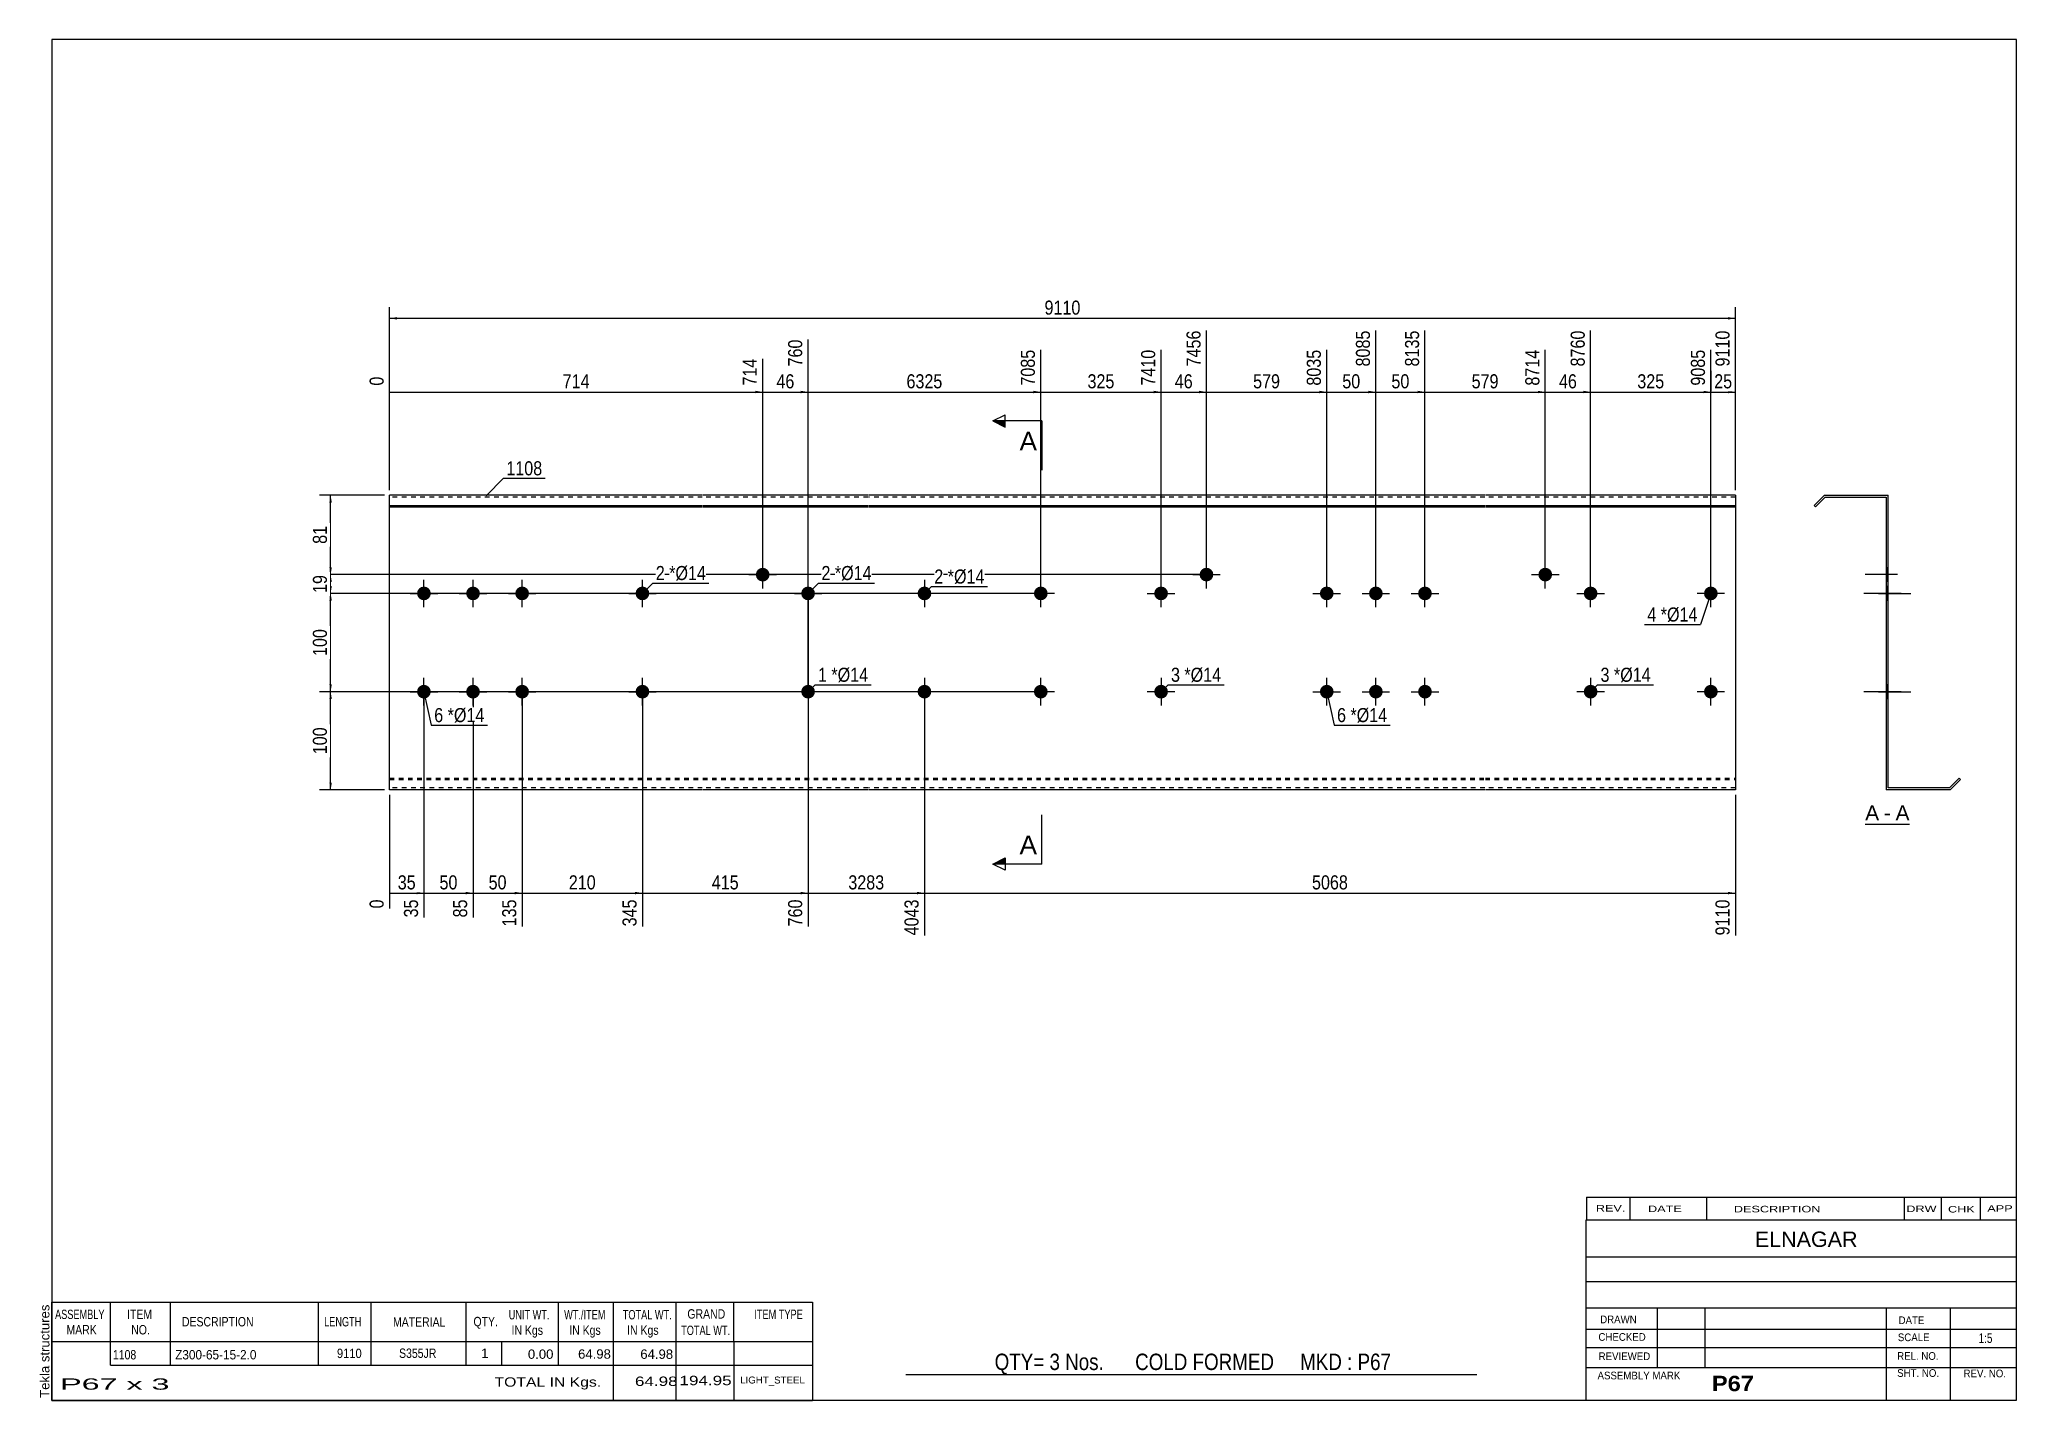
# Model space of a CAD drawing. Header units: millimetres. Extents: x -71 to 331, y -154 to 123.
import ezdxf

# ---------------------------------------------------------------- set-up
doc = ezdxf.new("R2010")
doc.units = ezdxf.units.MM
doc.linetypes.add('DXK_LINE_DOT1', pattern=[1.8814, 0.9407, -0.9407])
doc.styles.add('Arial', font='ARIAL.TTF', dxfattribs={"height": 0.2})
doc.styles.add('Arial Bold', font='ARIALBD.TTF', dxfattribs={"height": 0.2})
doc.styles.add('Arial Narrow', font='ARIALN.TTF', dxfattribs={"height": 0.2})

# ---------------------------------------------------------------- blocks, each defined once
blk = doc.blocks.new('Unknown-629086742-1935')
at = {"color": 5, "linetype": 'Continuous'}
for p, q in [((331.25, 122.75), (-68.75, 122.75)), ((-68.75, 122.75), (-68.75, -154.25)), ((331.25, -154.25), (331.25, 122.75)), ((-68.75, -154.25), (331.25, -154.25))]:
    blk.add_line(p, q, dxfattribs=at)
at = {"color": 174, "linetype": 'Continuous', "style": 'Arial'}
blk.add_text('Tekla structures', height=1.9102, rotation=90, dxfattribs=at).set_placement((-69.25, -153.75))
blk = doc.blocks.new('Unknown-629086742-12 - 1238')
at = {"color": 7, "linetype": 'Continuous'}
blk.add_line((300.44, -36.95), (309.47, -36.95), dxfattribs=at)
at = {"color": 0, "linetype": 'Continuous'}
blk.add_wipeout([(303.28, -36.2), (303.28, -33), (300.44, -33), (300.44, -36.2)], dxfattribs=at)
blk.add_wipeout([(305.67, -36.2), (305.67, -33), (304.24, -33), (304.24, -36.2)], dxfattribs=at)
at = {"color": 96, "linetype": 'Continuous', "style": 'Arial'}
blk.add_text('A', height=3.06, dxfattribs=at).set_placement((300.44, -36.2))
at = {"color": 0, "linetype": 'Continuous'}
blk.add_wipeout([(309.47, -36.2), (309.47, -33), (306.63, -33), (306.63, -36.2)], dxfattribs=at)
at = {"color": 96, "linetype": 'Continuous', "style": 'Arial'}
for s, p in [('-', (304.24, -36.2)), ('A', (306.63, -36.2))]:
    blk.add_text(s, height=3.06, dxfattribs=at).set_placement(p)
blk = doc.blocks.new('Bolt-629086742-1223 - 1203')
at = {"linetype": 'Continuous'}
blk.add_hatch(color=3, dxfattribs=at).paths.add_polyline_path([(243.15, 10, -1), (245.95, 10, -1)])
at = {"color": 3, "linetype": 'Continuous'}
for p, q in [((244.55, 7.2), (244.55, 12.8)), ((241.75, 10), (247.35, 10))]:
    blk.add_line(p, q, dxfattribs=at)
blk = doc.blocks.new('Part-629086742-1218 - 1203')
at = {"color": 2, "linetype": 'Continuous'}
for p, q in [((0, -30), (0, 30)), ((39.19, 30), (0, 30)), ((63.68, 30), (39.29, 30)), ((97.41, 30), (63.78, 30)), ((120.31, 30), (97.51, 30)), ((144.8, 30), (120.41, 30)), ((178.52, 30), (144.9, 30)), ((223.01, 30), (178.62, 30)), ((256.74, 30), (223.11, 30)), ((274.03, 30), (256.84, 30)), ((274.03, 30), (274.03, -30)), ((0, 27.88), (39.19, 27.88)), ((0, 27.6), (39.19, 27.6)), ((39.29, 27.88), (63.68, 27.88)), ((39.29, 27.6), (63.68, 27.6)), ((63.78, 27.88), (97.41, 27.88)), ((63.78, 27.6), (97.41, 27.6)), ((97.51, 27.88), (120.31, 27.88)), ((97.51, 27.6), (120.31, 27.6)), ((120.41, 27.88), (144.8, 27.88)), ((120.41, 27.6), (144.8, 27.6)), ((144.9, 27.88), (178.52, 27.88)), ((144.9, 27.6), (178.52, 27.6)), ((178.62, 27.88), (223.01, 27.88)), ((178.62, 27.6), (223.01, 27.6)), ((223.11, 27.88), (256.74, 27.88)), ((223.11, 27.6), (256.74, 27.6)), ((256.84, 27.88), (274.03, 27.88)), ((256.84, 27.6), (274.03, 27.6)), ((39.19, -30), (0, -30)), ((63.68, -30), (39.29, -30)), ((97.41, -30), (63.78, -30)), ((120.31, -30), (97.51, -30)), ((144.8, -30), (120.41, -30)), ((178.52, -30), (144.9, -30)), ((223.01, -30), (178.62, -30)), ((256.74, -30), (223.11, -30)), ((274.03, -30), (256.84, -30))]:
    blk.add_line(p, q, dxfattribs=at)
at = {"color": 7, "linetype": 'DXK_LINE_DOT1'}
for p, q in [((39.19, 29.6), (0, 29.6)), ((63.68, 29.6), (39.29, 29.6)), ((97.41, 29.6), (63.78, 29.6)), ((120.31, 29.6), (97.51, 29.6)), ((144.8, 29.6), (120.41, 29.6)), ((178.52, 29.6), (144.9, 29.6)), ((223.01, 29.6), (178.62, 29.6)), ((256.74, 29.6), (223.11, 29.6)), ((274.03, 29.6), (256.84, 29.6)), ((0, -27.6), (39.19, -27.6)), ((0, -27.88), (39.19, -27.88)), ((39.29, -27.6), (63.68, -27.6)), ((39.29, -27.88), (63.68, -27.88)), ((63.78, -27.6), (97.41, -27.6)), ((63.78, -27.88), (97.41, -27.88)), ((97.51, -27.6), (120.31, -27.6)), ((97.51, -27.88), (120.31, -27.88)), ((120.41, -27.6), (144.8, -27.6)), ((120.41, -27.88), (144.8, -27.88)), ((144.9, -27.6), (178.52, -27.6)), ((144.9, -27.88), (178.52, -27.88)), ((178.62, -27.6), (223.01, -27.6)), ((178.62, -27.88), (223.01, -27.88)), ((223.11, -27.6), (256.74, -27.6)), ((223.11, -27.88), (256.74, -27.88)), ((256.84, -27.6), (274.03, -27.6)), ((256.84, -27.88), (274.03, -27.88)), ((39.19, -29.6), (0, -29.6)), ((63.68, -29.6), (39.29, -29.6)), ((97.41, -29.6), (63.78, -29.6)), ((120.31, -29.6), (97.51, -29.6)), ((144.8, -29.6), (120.41, -29.6)), ((178.52, -29.6), (144.9, -29.6)), ((223.01, -29.6), (178.62, -29.6)), ((256.74, -29.6), (223.11, -29.6)), ((274.03, -29.6), (256.84, -29.6))]:
    blk.add_line(p, q, dxfattribs=at)
blk = doc.blocks.new('Bolt-629086742-1219 - 1203')
at = {"linetype": 'Continuous'}
for points in [[(189.42, 10, -1), (192.22, 10, -1)], [(199.42, 10, -1), (202.22, 10, -1)], [(209.42, 10, -1), (212.22, 10, -1)], [(189.42, -10, -1), (192.22, -10, -1)], [(199.42, -10, -1), (202.22, -10, -1)], [(209.42, -10, -1), (212.22, -10, -1)]]:
    blk.add_hatch(color=3, dxfattribs=at).paths.add_polyline_path(points)
at = {"color": 3, "linetype": 'Continuous'}
for p, q in [((190.82, 7.2), (190.82, 12.8)), ((200.82, 7.2), (200.82, 12.8)), ((210.82, 7.2), (210.82, 12.8)), ((188.02, 10), (193.62, 10)), ((198.02, 10), (203.62, 10)), ((208.02, 10), (213.62, 10)), ((190.82, -12.8), (190.82, -7.2)), ((200.82, -12.8), (200.82, -7.2)), ((210.82, -12.8), (210.82, -7.2)), ((188.02, -10), (193.62, -10)), ((198.02, -10), (203.62, -10)), ((208.02, -10), (213.62, -10))]:
    blk.add_line(p, q, dxfattribs=at)
blk = doc.blocks.new('Bolt-629086742-1220 - 1203')
at = {"linetype": 'Continuous'}
blk.add_hatch(color=3, dxfattribs=at).paths.add_polyline_path([(233.91, 13.83, -1), (236.71, 13.83, -1)])
at = {"color": 3, "linetype": 'Continuous'}
for p, q in [((235.31, 11.03), (235.31, 16.63)), ((232.51, 13.83), (238.11, 13.83))]:
    blk.add_line(p, q, dxfattribs=at)
blk = doc.blocks.new('Bolt-629086742-1221 - 1203')
at = {"linetype": 'Continuous'}
blk.add_hatch(color=3, dxfattribs=at).paths.add_polyline_path([(164.93, 13.83, -1), (167.73, 13.83, -1)])
at = {"color": 3, "linetype": 'Continuous'}
for p, q in [((166.33, 11.03), (166.33, 16.63)), ((163.53, 13.83), (169.13, 13.83))]:
    blk.add_line(p, q, dxfattribs=at)
blk = doc.blocks.new('Bolt-629086742-1222 - 1203')
at = {"linetype": 'Continuous'}
blk.add_hatch(color=3, dxfattribs=at).paths.add_polyline_path([(155.69, 10, -1), (158.49, 10, -1)])
at = {"color": 3, "linetype": 'Continuous'}
for p, q in [((157.09, 7.2), (157.09, 12.8)), ((154.29, 10), (159.89, 10))]:
    blk.add_line(p, q, dxfattribs=at)
blk = doc.blocks.new('Bolt-629086742-1224 - 1203')
at = {"linetype": 'Continuous'}
blk.add_hatch(color=3, dxfattribs=at).paths.add_polyline_path([(245.95, -10, -1), (243.15, -10, -1)])
at = {"color": 3, "linetype": 'Continuous'}
for p, q in [((244.55, -7.2), (244.55, -12.8)), ((247.35, -10), (241.75, -10))]:
    blk.add_line(p, q, dxfattribs=at)
blk = doc.blocks.new('Bolt-629086742-1225 - 1203')
at = {"linetype": 'Continuous'}
blk.add_hatch(color=3, dxfattribs=at).paths.add_polyline_path([(158.49, -10, -1), (155.69, -10, -1)])
at = {"color": 3, "linetype": 'Continuous'}
for p, q in [((157.09, -7.2), (157.09, -12.8)), ((159.89, -10), (154.29, -10))]:
    blk.add_line(p, q, dxfattribs=at)
blk = doc.blocks.new('Bolt-629086742-1226 - 1203')
at = {"linetype": 'Continuous'}
for points in [[(131.2, 10, -1), (134, 10, -1)], [(267.63, 10, -1), (270.43, 10, -1)]]:
    blk.add_hatch(color=3, dxfattribs=at).paths.add_polyline_path(points)
at = {"color": 3, "linetype": 'Continuous'}
for p, q in [((132.6, 7.2), (132.6, 12.8)), ((269.03, 7.2), (269.03, 12.8)), ((135.4, 10), (129.8, 10)), ((271.83, 10), (266.23, 10))]:
    blk.add_line(p, q, dxfattribs=at)
blk = doc.blocks.new('Bolt-629086742-1227 - 1203')
at = {"linetype": 'Continuous'}
for points in [[(131.2, -10, -1), (134, -10, -1)], [(267.63, -10, -1), (270.43, -10, -1)]]:
    blk.add_hatch(color=3, dxfattribs=at).paths.add_polyline_path(points)
at = {"color": 3, "linetype": 'Continuous'}
for p, q in [((132.6, -12.8), (132.6, -7.2)), ((269.03, -12.8), (269.03, -7.2)), ((135.4, -10), (129.8, -10)), ((271.83, -10), (266.23, -10))]:
    blk.add_line(p, q, dxfattribs=at)
blk = doc.blocks.new('Bolt-629086742-1228 - 1203')
at = {"linetype": 'Continuous'}
for points in [[(5.6, 10, -1), (8.4, 10, -1)], [(15.6, 10, -1), (18.4, 10, -1)], [(25.6, 10, -1), (28.4, 10, -1)], [(5.6, -10, -1), (8.4, -10, -1)], [(15.6, -10, -1), (18.4, -10, -1)], [(25.6, -10, -1), (28.4, -10, -1)]]:
    blk.add_hatch(color=3, dxfattribs=at).paths.add_polyline_path(points)
at = {"color": 3, "linetype": 'Continuous'}
for p, q in [((7, 7.2), (7, 12.8)), ((17, 7.2), (17, 12.8)), ((27, 7.2), (27, 12.8)), ((4.2, 10), (9.8, 10)), ((14.2, 10), (19.8, 10)), ((24.2, 10), (29.8, 10)), ((7, -12.8), (7, -7.2)), ((17, -12.8), (17, -7.2)), ((27, -12.8), (27, -7.2)), ((4.2, -10), (9.8, -10)), ((14.2, -10), (19.8, -10)), ((24.2, -10), (29.8, -10))]:
    blk.add_line(p, q, dxfattribs=at)
blk = doc.blocks.new('Bolt-629086742-1229 - 1203')
at = {"linetype": 'Continuous'}
blk.add_hatch(color=3, dxfattribs=at).paths.add_polyline_path([(74.58, 13.82, -1), (77.38, 13.82, -1)])
at = {"color": 3, "linetype": 'Continuous'}
for p, q in [((75.98, 11.02), (75.98, 16.62)), ((73.18, 13.82), (78.78, 13.82))]:
    blk.add_line(p, q, dxfattribs=at)
blk = doc.blocks.new('Bolt-629086742-1230 - 1203')
at = {"linetype": 'Continuous'}
blk.add_hatch(color=3, dxfattribs=at).paths.add_polyline_path([(83.82, 10, -1), (86.62, 10, -1)])
at = {"color": 3, "linetype": 'Continuous'}
for p, q in [((85.22, 7.2), (85.22, 12.8)), ((82.42, 10), (88.02, 10))]:
    blk.add_line(p, q, dxfattribs=at)
blk = doc.blocks.new('Bolt-629086742-1231 - 1203')
at = {"linetype": 'Continuous'}
blk.add_hatch(color=3, dxfattribs=at).paths.add_polyline_path([(86.62, -10, -1), (83.82, -10, -1)])
at = {"color": 3, "linetype": 'Continuous'}
for p, q in [((85.22, -7.2), (85.22, -12.8)), ((88.02, -10), (82.42, -10))]:
    blk.add_line(p, q, dxfattribs=at)
blk = doc.blocks.new('Bolt-629086742-1232 - 1203')
at = {"linetype": 'Continuous'}
for points in [[(50.09, 10, -1), (52.89, 10, -1)], [(50.09, -10, -1), (52.89, -10, -1)]]:
    blk.add_hatch(color=3, dxfattribs=at).paths.add_polyline_path(points)
at = {"color": 3, "linetype": 'Continuous'}
for p, q in [((51.49, 7.2), (51.49, 12.8)), ((48.69, 10), (54.29, 10)), ((51.49, -12.8), (51.49, -7.2)), ((48.69, -10), (54.29, -10))]:
    blk.add_line(p, q, dxfattribs=at)
blk = doc.blocks.new('Bolt-629086742-1233 - 1203')
at = {"linetype": 'Continuous'}
for points in [[(110.31, 10, -1), (107.51, 10, -1)], [(110.31, -10, -1), (107.51, -10, -1)]]:
    blk.add_hatch(color=3, dxfattribs=at).paths.add_polyline_path(points)
at = {"color": 3, "linetype": 'Continuous'}
for p, q in [((108.91, 12.8), (108.91, 7.2)), ((111.71, 10), (106.11, 10)), ((108.91, -7.2), (108.91, -12.8)), ((111.71, -10), (106.11, -10))]:
    blk.add_line(p, q, dxfattribs=at)
blk = doc.blocks.new('Part-629086742-1240 - 1238')
at = {"color": 2, "linetype": 'Continuous'}
for p, q in [((292.15, 30), (290.03, 27.88)), ((290.32, 27.6), (292.32, 29.6)), ((292.15, 30), (305.15, 30)), ((292.32, 29.6), (304.75, 29.6)), ((304.75, 29.6), (304.75, -30)), ((305.15, -29.6), (305.15, 30)), ((290.03, 27.88), (290.32, 27.6)), ((319.59, -27.6), (317.59, -29.6)), ((317.75, -30), (319.88, -27.88)), ((319.88, -27.88), (319.59, -27.6)), ((317.75, -30), (304.75, -30)), ((317.59, -29.6), (305.15, -29.6))]:
    blk.add_line(p, q, dxfattribs=at)
blk = doc.blocks.new('Bolt-629086742-1241 - 1238')
at = {"linetype": 'Continuous'}
for points in [[(304.75, 11.4), (304.75, 8.6), (305.15, 8.6), (305.15, 11.4)], [(304.75, 11.4), (304.75, 8.6), (305.15, 8.6), (305.15, 11.4)], [(304.75, 11.4), (304.75, 8.6), (305.15, 8.6), (305.15, 11.4)], [(304.75, -8.6), (304.75, -11.4), (305.15, -11.4), (305.15, -8.6)], [(304.75, -8.6), (304.75, -11.4), (305.15, -11.4), (305.15, -8.6)], [(304.75, -8.6), (304.75, -11.4), (305.15, -11.4), (305.15, -8.6)]]:
    blk.add_hatch(color=3, dxfattribs=at).paths.add_polyline_path(points)
at = {"color": 3, "linetype": 'Continuous'}
for p, q in [((307.75, 10), (300.15, 10)), ((307.75, 10), (300.15, 10)), ((307.75, 10), (300.15, 10)), ((305.15, 11.4), (304.75, 11.4)), ((305.15, 11.4), (304.75, 11.4)), ((305.15, 11.4), (304.75, 11.4)), ((305.15, 8.6), (304.75, 8.6)), ((305.15, 8.6), (304.75, 8.6)), ((305.15, 8.6), (304.75, 8.6)), ((307.75, -10), (300.15, -10)), ((307.75, -10), (300.15, -10)), ((307.75, -10), (300.15, -10)), ((305.15, -8.6), (304.75, -8.6)), ((305.15, -8.6), (304.75, -8.6)), ((305.15, -8.6), (304.75, -8.6)), ((305.15, -11.4), (304.75, -11.4)), ((305.15, -11.4), (304.75, -11.4)), ((305.15, -11.4), (304.75, -11.4))]:
    blk.add_line(p, q, dxfattribs=at)
blk = doc.blocks.new('Bolt-629086742-1242 - 1238')
at = {"linetype": 'Continuous'}
blk.add_hatch(color=3, dxfattribs=at).paths.add_polyline_path([(304.75, 15.23), (304.75, 12.43), (305.15, 12.43), (305.15, 15.23)])
at = {"color": 3, "linetype": 'Continuous'}
for p, q in [((307.05, 13.83), (300.45, 13.83)), ((305.15, 15.23), (304.75, 15.23)), ((305.15, 12.43), (304.75, 12.43))]:
    blk.add_line(p, q, dxfattribs=at)
blk = doc.blocks.new('Bolt-629086742-1243 - 1238')
at = {"linetype": 'Continuous'}
blk.add_hatch(color=3, dxfattribs=at).paths.add_polyline_path([(304.75, 15.23), (304.75, 12.43), (305.15, 12.43), (305.15, 15.23)])
at = {"color": 3, "linetype": 'Continuous'}
for p, q in [((307.05, 13.83), (300.45, 13.83)), ((305.15, 15.23), (304.75, 15.23)), ((305.15, 12.43), (304.75, 12.43))]:
    blk.add_line(p, q, dxfattribs=at)
blk = doc.blocks.new('Bolt-629086742-1244 - 1238')
at = {"linetype": 'Continuous'}
blk.add_hatch(color=3, dxfattribs=at).paths.add_polyline_path([(304.75, 11.4), (304.75, 8.6), (305.15, 8.6), (305.15, 11.4)])
at = {"color": 3, "linetype": 'Continuous'}
for p, q in [((307.05, 10), (300.45, 10)), ((305.15, 11.4), (304.75, 11.4)), ((305.15, 8.6), (304.75, 8.6))]:
    blk.add_line(p, q, dxfattribs=at)
blk = doc.blocks.new('Bolt-629086742-1245 - 1238')
at = {"linetype": 'Continuous'}
blk.add_hatch(color=3, dxfattribs=at).paths.add_polyline_path([(304.75, 11.4), (304.75, 8.6), (305.15, 8.6), (305.15, 11.4)])
at = {"color": 3, "linetype": 'Continuous'}
for p, q in [((307.05, 10), (300.45, 10)), ((305.15, 11.4), (304.75, 11.4)), ((305.15, 8.6), (304.75, 8.6))]:
    blk.add_line(p, q, dxfattribs=at)
blk = doc.blocks.new('Bolt-629086742-1246 - 1238')
at = {"linetype": 'Continuous'}
blk.add_hatch(color=3, dxfattribs=at).paths.add_polyline_path([(305.15, -11.4), (305.15, -8.6), (304.75, -8.6), (304.75, -11.4)])
at = {"color": 3, "linetype": 'Continuous'}
for p, q in [((305.15, -8.6), (304.75, -8.6)), ((306.75, -10), (304.75, -10)), ((305.15, -11.4), (304.75, -11.4))]:
    blk.add_line(p, q, dxfattribs=at)
blk = doc.blocks.new('Bolt-629086742-1247 - 1238')
at = {"linetype": 'Continuous'}
blk.add_hatch(color=3, dxfattribs=at).paths.add_polyline_path([(305.15, -11.4), (305.15, -8.6), (304.75, -8.6), (304.75, -11.4)])
at = {"color": 3, "linetype": 'Continuous'}
for p, q in [((305.15, -8.6), (304.75, -8.6)), ((306.75, -10), (304.75, -10)), ((305.15, -11.4), (304.75, -11.4))]:
    blk.add_line(p, q, dxfattribs=at)
blk = doc.blocks.new('Bolt-629086742-1248 - 1238')
at = {"linetype": 'Continuous'}
blk.add_hatch(color=3, dxfattribs=at).paths.add_polyline_path([(304.75, 11.4), (304.75, 8.6), (305.15, 8.6), (305.15, 11.4)])
blk.add_hatch(color=3, dxfattribs=at).paths.add_polyline_path([(304.75, 11.4), (304.75, 8.6), (305.15, 8.6), (305.15, 11.4)])
at = {"color": 3, "linetype": 'Continuous'}
for p, q in [((303.15, 10), (309.75, 10)), ((303.15, 10), (309.75, 10)), ((304.75, 11.4), (305.15, 11.4)), ((304.75, 11.4), (305.15, 11.4)), ((304.75, 8.6), (305.15, 8.6)), ((304.75, 8.6), (305.15, 8.6))]:
    blk.add_line(p, q, dxfattribs=at)
blk = doc.blocks.new('Bolt-629086742-1249 - 1238')
at = {"linetype": 'Continuous'}
blk.add_hatch(color=3, dxfattribs=at).paths.add_polyline_path([(304.75, -8.6), (304.75, -11.4), (305.15, -11.4), (305.15, -8.6)])
blk.add_hatch(color=3, dxfattribs=at).paths.add_polyline_path([(304.75, -8.6), (304.75, -11.4), (305.15, -11.4), (305.15, -8.6)])
at = {"color": 3, "linetype": 'Continuous'}
for p, q in [((303.15, -10), (309.75, -10)), ((303.15, -10), (309.75, -10)), ((304.75, -8.6), (305.15, -8.6)), ((304.75, -8.6), (305.15, -8.6)), ((304.75, -11.4), (305.15, -11.4)), ((304.75, -11.4), (305.15, -11.4))]:
    blk.add_line(p, q, dxfattribs=at)
blk = doc.blocks.new('Bolt-629086742-1250 - 1238')
at = {"linetype": 'Continuous'}
for points in [[(304.75, 11.4), (304.75, 8.6), (305.15, 8.6), (305.15, 11.4)], [(304.75, 11.4), (304.75, 8.6), (305.15, 8.6), (305.15, 11.4)], [(304.75, 11.4), (304.75, 8.6), (305.15, 8.6), (305.15, 11.4)], [(304.75, -8.6), (304.75, -11.4), (305.15, -11.4), (305.15, -8.6)], [(304.75, -8.6), (304.75, -11.4), (305.15, -11.4), (305.15, -8.6)], [(304.75, -8.6), (304.75, -11.4), (305.15, -11.4), (305.15, -8.6)]]:
    blk.add_hatch(color=3, dxfattribs=at).paths.add_polyline_path(points)
at = {"color": 3, "linetype": 'Continuous'}
for p, q in [((307.75, 10), (300.15, 10)), ((307.75, 10), (300.15, 10)), ((307.75, 10), (300.15, 10)), ((305.15, 11.4), (304.75, 11.4)), ((305.15, 11.4), (304.75, 11.4)), ((305.15, 11.4), (304.75, 11.4)), ((305.15, 8.6), (304.75, 8.6)), ((305.15, 8.6), (304.75, 8.6)), ((305.15, 8.6), (304.75, 8.6)), ((307.75, -10), (300.15, -10)), ((307.75, -10), (300.15, -10)), ((307.75, -10), (300.15, -10)), ((305.15, -8.6), (304.75, -8.6)), ((305.15, -8.6), (304.75, -8.6)), ((305.15, -8.6), (304.75, -8.6)), ((305.15, -11.4), (304.75, -11.4)), ((305.15, -11.4), (304.75, -11.4)), ((305.15, -11.4), (304.75, -11.4))]:
    blk.add_line(p, q, dxfattribs=at)
blk = doc.blocks.new('Bolt-629086742-1251 - 1238')
at = {"linetype": 'Continuous'}
blk.add_hatch(color=3, dxfattribs=at).paths.add_polyline_path([(304.75, 15.22), (304.75, 12.42), (305.15, 12.42), (305.15, 15.22)])
at = {"color": 3, "linetype": 'Continuous'}
for p, q in [((307.05, 13.82), (300.45, 13.82)), ((305.15, 15.22), (304.75, 15.22)), ((305.15, 12.42), (304.75, 12.42))]:
    blk.add_line(p, q, dxfattribs=at)
blk = doc.blocks.new('Bolt-629086742-1252 - 1238')
at = {"linetype": 'Continuous'}
blk.add_hatch(color=3, dxfattribs=at).paths.add_polyline_path([(304.75, 11.4), (304.75, 8.6), (305.15, 8.6), (305.15, 11.4)])
at = {"color": 3, "linetype": 'Continuous'}
for p, q in [((307.05, 10), (300.45, 10)), ((305.15, 11.4), (304.75, 11.4)), ((305.15, 8.6), (304.75, 8.6))]:
    blk.add_line(p, q, dxfattribs=at)
blk = doc.blocks.new('Bolt-629086742-1253 - 1238')
at = {"linetype": 'Continuous'}
blk.add_hatch(color=3, dxfattribs=at).paths.add_polyline_path([(305.15, -11.4), (305.15, -8.6), (304.75, -8.6), (304.75, -11.4)])
at = {"color": 3, "linetype": 'Continuous'}
for p, q in [((305.15, -8.6), (304.75, -8.6)), ((306.75, -10), (304.75, -10)), ((305.15, -11.4), (304.75, -11.4))]:
    blk.add_line(p, q, dxfattribs=at)
blk = doc.blocks.new('Bolt-629086742-1254 - 1238')
at = {"linetype": 'Continuous'}
for points in [[(304.75, 11.4), (304.75, 8.6), (305.15, 8.6), (305.15, 11.4)], [(304.75, -8.6), (304.75, -11.4), (305.15, -11.4), (305.15, -8.6)]]:
    blk.add_hatch(color=3, dxfattribs=at).paths.add_polyline_path(points)
at = {"color": 3, "linetype": 'Continuous'}
for p, q in [((306.75, 10), (300.15, 10)), ((305.15, 11.4), (304.75, 11.4)), ((305.15, 8.6), (304.75, 8.6)), ((306.75, -10), (300.15, -10)), ((305.15, -8.6), (304.75, -8.6)), ((305.15, -11.4), (304.75, -11.4))]:
    blk.add_line(p, q, dxfattribs=at)
blk = doc.blocks.new('Bolt-629086742-1255 - 1238')
at = {"linetype": 'Continuous'}
for points in [[(305.15, 8.6), (305.15, 11.4), (304.75, 11.4), (304.75, 8.6)], [(305.15, -11.4), (305.15, -8.6), (304.75, -8.6), (304.75, -11.4)]]:
    blk.add_hatch(color=3, dxfattribs=at).paths.add_polyline_path(points)
at = {"color": 3, "linetype": 'Continuous'}
for p, q in [((305.15, 10), (300.75, 10)), ((305.15, 11.4), (304.75, 11.4)), ((305.15, 8.6), (304.75, 8.6)), ((305.15, -10), (300.75, -10)), ((305.15, -8.6), (304.75, -8.6)), ((305.15, -11.4), (304.75, -11.4))]:
    blk.add_line(p, q, dxfattribs=at)
blk = doc.blocks.new('StraightDimension-629086742-1328 - 1203')
at = {"linetype": 'Continuous'}
blk.add_hatch(color=7, dxfattribs=at).paths.add_polyline_path([(49.99, -50.75), (51.49, -51), (49.99, -51.25)])
at = {"color": 7, "linetype": 'Continuous'}
for p, q in [((27, -11), (27, -57.78)), ((51.49, -11), (51.49, -57.78)), ((27, -51), (51.49, -51))]:
    blk.add_line(p, q, dxfattribs=at)
at = {"color": 0}
blk.add_wipeout([(42.59, -50.85), (42.59, -46.65), (35.9, -46.65), (35.9, -50.85)], dxfattribs=at)
at = {"color": 0, "linetype": 'Continuous'}
blk.add_wipeout([(50.89, -51.7), (46.69, -51.7), (46.69, -58.38), (50.89, -58.38)], dxfattribs=at)
at = {"color": 3, "style": 'Arial Narrow'}
blk.add_text('210', height=2.863, dxfattribs=at).set_placement((36.5, -50.25))
at = {"color": 3, "linetype": 'Continuous', "style": 'Arial Narrow'}
blk.add_text('345', height=2.863, rotation=90.0002, dxfattribs=at).set_placement((50.29, -57.78))
blk = doc.blocks.new('StraightDimension-629086742-1279 - 1203')
at = {"linetype": 'Continuous'}
blk.add_hatch(color=7, dxfattribs=at).paths.add_polyline_path([(74.48, 51.25), (75.98, 51), (74.48, 50.75)])
at = {"color": 7, "linetype": 'Continuous'}
for p, q in [((75.98, 14.82), (75.98, 57.78)), ((0, 31), (0, 54.13)), ((0, 51), (75.98, 51))]:
    blk.add_line(p, q, dxfattribs=at)
at = {"color": 0, "linetype": 'Continuous'}
for points in [[(75.38, 58.38), (71.18, 58.38), (71.18, 51.7), (75.38, 51.7)], [(-0.6, 54.73), (-4.8, 54.73), (-4.8, 51.7), (-0.6, 51.7)]]:
    blk.add_wipeout(points, dxfattribs=at)
at = {"color": 0}
blk.add_wipeout([(41.33, 51.15), (41.33, 55.35), (34.65, 55.35), (34.65, 51.15)], dxfattribs=at)
at = {"color": 3, "linetype": 'Continuous', "style": 'Arial Narrow'}
for s, height, p in [('714', 2.863, (74.78, 52.3)), ('0', 2.86, (-1.2, 52.3))]:
    blk.add_text(s, height=height, rotation=90.0002, dxfattribs=at).set_placement(p)
at = {"color": 3, "style": 'Arial Narrow'}
blk.add_text('714', height=2.863, dxfattribs=at).set_placement((35.25, 51.75))
blk = doc.blocks.new('StraightDimension-629086742-1353 - 1203')
at = {"linetype": 'Continuous'}
for points in [[(-12.25, 28.5), (-12, 30), (-11.75, 28.5)], [(-11.75, 15.33), (-12, 13.83), (-12.25, 15.33)]]:
    blk.add_hatch(color=7, dxfattribs=at).paths.add_polyline_path(points)
at = {"color": 7, "linetype": 'Continuous'}
for p, q in [((-1, 30), (-14.25, 30)), ((-12, 13.83), (-12, 30)), ((165.33, 13.83), (-14.25, 13.83))]:
    blk.add_line(p, q, dxfattribs=at)
at = {"color": 0}
blk.add_wipeout([(-12.15, 24.34), (-16.35, 24.34), (-16.35, 19.49), (-12.15, 19.49)], dxfattribs=at)
at = {"color": 3, "style": 'Arial Narrow'}
blk.add_text('81', height=2.863, rotation=90.0002, dxfattribs=at).set_placement((-12.75, 20.09))
blk = doc.blocks.new('StraightDimension-629086742-1356 - 1203')
at = {"linetype": 'Continuous'}
for points in [[(-12.25, -11.5), (-12, -10), (-11.75, -11.5)], [(-11.75, -28.5), (-12, -30), (-12.25, -28.5)]]:
    blk.add_hatch(color=7, dxfattribs=at).paths.add_polyline_path(points)
at = {"color": 7, "linetype": 'Continuous'}
for p, q in [((131.6, -10), (-14.25, -10)), ((-12, -30), (-12, -10)), ((-1, -30), (-14.25, -30))]:
    blk.add_line(p, q, dxfattribs=at)
at = {"color": 0}
blk.add_wipeout([(-12.15, -16.66), (-16.35, -16.66), (-16.35, -23.34), (-12.15, -23.34)], dxfattribs=at)
at = {"color": 3, "style": 'Arial Narrow'}
blk.add_text('100', height=2.863, rotation=90.0002, dxfattribs=at).set_placement((-12.75, -22.74))
blk = doc.blocks.new('StraightDimension-629086742-1355 - 1203')
at = {"linetype": 'Continuous'}
for points in [[(-12.25, 8.5), (-12, 10), (-11.75, 8.5)], [(-11.75, -8.5), (-12, -10), (-12.25, -8.5)]]:
    blk.add_hatch(color=7, dxfattribs=at).paths.add_polyline_path(points)
at = {"color": 7, "linetype": 'Continuous'}
for p, q in [((131.6, 10), (-14.25, 10)), ((-12, -10), (-12, 10)), ((131.6, -10), (-14.25, -10))]:
    blk.add_line(p, q, dxfattribs=at)
at = {"color": 0}
blk.add_wipeout([(-12.15, 3.34), (-16.35, 3.34), (-16.35, -3.34), (-12.15, -3.34)], dxfattribs=at)
at = {"color": 3, "style": 'Arial Narrow'}
blk.add_text('100', height=2.863, rotation=90.0002, dxfattribs=at).set_placement((-12.75, -2.74))
blk = doc.blocks.new('StraightDimension-629086742-1354 - 1203')
at = {"linetype": 'Continuous'}
for points in [[(-12.25, 12.33), (-12, 13.83), (-11.75, 12.33)], [(-11.75, 11.5), (-12, 10), (-12.25, 11.5)]]:
    blk.add_hatch(color=7, dxfattribs=at).paths.add_polyline_path(points)
at = {"color": 7, "linetype": 'Continuous'}
for p, q in [((165.33, 13.83), (-14.25, 13.83)), ((-12, 10), (-12, 13.83)), ((131.6, 10), (-14.25, 10))]:
    blk.add_line(p, q, dxfattribs=at)
at = {"color": 0}
blk.add_wipeout([(-12.15, 14.34), (-16.35, 14.34), (-16.35, 9.49), (-12.15, 9.49)], dxfattribs=at)
at = {"color": 3, "style": 'Arial Narrow'}
blk.add_text('19', height=2.863, rotation=90.0002, dxfattribs=at).set_placement((-12.75, 10.09))
blk = doc.blocks.new('StraightDimension-629086742-1330 - 1203')
at = {"linetype": 'Continuous'}
blk.add_hatch(color=7, dxfattribs=at).paths.add_polyline_path([(15.5, -50.75), (17, -51), (15.5, -51.25)])
at = {"color": 7, "linetype": 'Continuous'}
for p, q in [((7, -11), (7, -55.96)), ((17, -11), (17, -55.96)), ((7, -51), (17, -51))]:
    blk.add_line(p, q, dxfattribs=at)
at = {"color": 0}
blk.add_wipeout([(14.43, -50.85), (14.43, -46.65), (9.57, -46.65), (9.57, -50.85)], dxfattribs=at)
at = {"color": 0, "linetype": 'Continuous'}
blk.add_wipeout([(16.4, -51.7), (12.2, -51.7), (12.2, -56.56), (16.4, -56.56)], dxfattribs=at)
at = {"color": 3, "style": 'Arial Narrow'}
blk.add_text('50', height=2.863, dxfattribs=at).set_placement((10.17, -50.25))
at = {"color": 3, "linetype": 'Continuous', "style": 'Arial Narrow'}
blk.add_text('85', height=2.863, rotation=90.0002, dxfattribs=at).set_placement((15.8, -55.96))
blk = doc.blocks.new('StraightDimension-629086742-1273 - 1203')
at = {"linetype": 'Continuous'}
blk.add_hatch(color=7, dxfattribs=at).paths.add_polyline_path([(199.32, 51.25), (200.82, 51), (199.32, 50.75)])
at = {"color": 7, "linetype": 'Continuous'}
for p, q in [((200.82, 11), (200.82, 63.51)), ((190.82, 11), (190.82, 59.61)), ((190.82, 51), (200.82, 51))]:
    blk.add_line(p, q, dxfattribs=at)
at = {"color": 0}
blk.add_wipeout([(198.25, 51.15), (198.25, 55.35), (193.39, 55.35), (193.39, 51.15)], dxfattribs=at)
at = {"color": 0, "linetype": 'Continuous'}
blk.add_wipeout([(200.22, 64.11), (196.02, 64.11), (196.02, 55.6), (200.22, 55.6)], dxfattribs=at)
at = {"color": 3, "linetype": 'Continuous', "style": 'Arial Narrow'}
blk.add_text('8085', height=2.863, rotation=90.0002, dxfattribs=at).set_placement((199.62, 56.2))
at = {"color": 3, "style": 'Arial Narrow'}
blk.add_text('50', height=2.863, dxfattribs=at).set_placement((193.99, 51.75))
blk = doc.blocks.new('StraightDimension-629086742-1278 - 1203')
at = {"linetype": 'Continuous'}
blk.add_hatch(color=7, dxfattribs=at).paths.add_polyline_path([(83.72, 51.25), (85.22, 51), (83.72, 50.75)])
at = {"color": 7, "linetype": 'Continuous'}
for p, q in [((85.22, -9), (85.22, 61.68)), ((75.98, 14.82), (75.98, 57.78)), ((75.98, 51), (85.22, 51))]:
    blk.add_line(p, q, dxfattribs=at)
at = {"color": 0}
blk.add_wipeout([(83.02, 51.15), (83.02, 55.35), (78.17, 55.35), (78.17, 51.15)], dxfattribs=at)
at = {"color": 0, "linetype": 'Continuous'}
blk.add_wipeout([(84.62, 62.28), (80.42, 62.28), (80.42, 55.6), (84.62, 55.6)], dxfattribs=at)
at = {"color": 3, "linetype": 'Continuous', "style": 'Arial Narrow'}
blk.add_text('760', height=2.863, rotation=90.0002, dxfattribs=at).set_placement((84.02, 56.2))
at = {"color": 3, "style": 'Arial Narrow'}
blk.add_text('46', height=2.863, dxfattribs=at).set_placement((78.77, 51.75))
blk = doc.blocks.new('StraightDimension-629086742-1331 - 1203')
at = {"linetype": 'Continuous'}
blk.add_hatch(color=7, dxfattribs=at).paths.add_polyline_path([(5.5, -50.75), (7, -51), (5.5, -51.25)])
at = {"color": 7, "linetype": 'Continuous'}
for p, q in [((7, -11), (7, -55.96)), ((0, -31), (0, -54.13)), ((0, -51), (7, -51))]:
    blk.add_line(p, q, dxfattribs=at)
at = {"color": 0}
blk.add_wipeout([(5.93, -50.85), (5.93, -46.65), (1.07, -46.65), (1.07, -50.85)], dxfattribs=at)
at = {"color": 0, "linetype": 'Continuous'}
for points in [[(-0.6, -51.7), (-4.8, -51.7), (-4.8, -54.73), (-0.6, -54.73)], [(6.4, -51.7), (2.2, -51.7), (2.2, -56.56), (6.4, -56.56)]]:
    blk.add_wipeout(points, dxfattribs=at)
at = {"color": 3, "style": 'Arial Narrow'}
blk.add_text('35', height=2.863, dxfattribs=at).set_placement((1.67, -50.25))
at = {"color": 3, "linetype": 'Continuous', "style": 'Arial Narrow'}
for s, height, p in [('0', 2.86, (-1.2, -54.13)), ('35', 2.863, (5.8, -55.96))]:
    blk.add_text(s, height=height, rotation=90.0002, dxfattribs=at).set_placement(p)
blk = doc.blocks.new('StraightDimension-629086742-1268 - 1203')
at = {"linetype": 'Continuous'}
blk.add_hatch(color=7, dxfattribs=at).paths.add_polyline_path([(272.53, 51.25), (274.03, 51), (272.53, 50.75)])
at = {"color": 7, "linetype": 'Continuous'}
for p, q in [((274.03, 31), (274.03, 63.51)), ((269.03, 11), (269.03, 59.61)), ((269.03, 51), (274.03, 51))]:
    blk.add_line(p, q, dxfattribs=at)
at = {"color": 0}
blk.add_wipeout([(273.96, 51.15), (273.96, 55.35), (269.11, 55.35), (269.11, 51.15)], dxfattribs=at)
at = {"color": 0, "linetype": 'Continuous'}
blk.add_wipeout([(273.43, 64.11), (269.23, 64.11), (269.23, 55.6), (273.43, 55.6)], dxfattribs=at)
at = {"color": 3, "linetype": 'Continuous', "style": 'Arial Narrow'}
blk.add_text('9110', height=2.863, rotation=90.0002, dxfattribs=at).set_placement((272.83, 56.2))
at = {"color": 3, "style": 'Arial Narrow'}
blk.add_text('25', height=2.863, dxfattribs=at).set_placement((269.71, 51.75))
blk = doc.blocks.new('StraightDimension-629086742-1326 - 1203')
at = {"linetype": 'Continuous'}
blk.add_hatch(color=7, dxfattribs=at).paths.add_polyline_path([(107.41, -50.75), (108.91, -51), (107.41, -51.25)])
at = {"color": 7, "linetype": 'Continuous'}
for p, q in [((85.22, 9), (85.22, -57.78)), ((108.91, -11), (108.91, -59.61)), ((85.22, -51), (108.91, -51))]:
    blk.add_line(p, q, dxfattribs=at)
at = {"color": 0}
blk.add_wipeout([(101.32, -50.85), (101.32, -46.65), (92.81, -46.65), (92.81, -50.85)], dxfattribs=at)
at = {"color": 0, "linetype": 'Continuous'}
blk.add_wipeout([(108.31, -51.7), (104.11, -51.7), (104.11, -60.21), (108.31, -60.21)], dxfattribs=at)
at = {"color": 3, "style": 'Arial Narrow'}
blk.add_text('3283', height=2.863, dxfattribs=at).set_placement((93.41, -50.25))
at = {"color": 3, "linetype": 'Continuous', "style": 'Arial Narrow'}
blk.add_text('4043', height=2.863, rotation=90.0002, dxfattribs=at).set_placement((107.71, -59.61))
blk = doc.blocks.new('StraightDimension-629086742-1269 - 1203')
at = {"linetype": 'Continuous'}
blk.add_hatch(color=7, dxfattribs=at).paths.add_polyline_path([(267.53, 51.25), (269.03, 51), (267.53, 50.75)])
at = {"color": 7, "linetype": 'Continuous'}
for p, q in [((244.55, 11), (244.55, 63.51)), ((269.03, 11), (269.03, 59.61)), ((244.55, 51), (269.03, 51))]:
    blk.add_line(p, q, dxfattribs=at)
at = {"color": 0, "linetype": 'Continuous'}
blk.add_wipeout([(268.43, 60.21), (264.23, 60.21), (264.23, 51.7), (268.43, 51.7)], dxfattribs=at)
at = {"color": 0}
blk.add_wipeout([(260.13, 51.15), (260.13, 55.35), (253.45, 55.35), (253.45, 51.15)], dxfattribs=at)
at = {"color": 3, "linetype": 'Continuous', "style": 'Arial Narrow'}
blk.add_text('9085', height=2.863, rotation=90.0002, dxfattribs=at).set_placement((267.83, 52.3))
at = {"color": 3, "style": 'Arial Narrow'}
blk.add_text('325', height=2.863, dxfattribs=at).set_placement((254.05, 51.75))
blk = doc.blocks.new('StraightDimension-629086742-1270 - 1203')
at = {"linetype": 'Continuous'}
blk.add_hatch(color=7, dxfattribs=at).paths.add_polyline_path([(243.05, 51.25), (244.55, 51), (243.05, 50.75)])
at = {"color": 7, "linetype": 'Continuous'}
for p, q in [((244.55, 11), (244.55, 63.51)), ((235.31, 14.83), (235.31, 59.61)), ((235.31, 51), (244.55, 51))]:
    blk.add_line(p, q, dxfattribs=at)
at = {"color": 0}
blk.add_wipeout([(242.35, 51.15), (242.35, 55.35), (237.5, 55.35), (237.5, 51.15)], dxfattribs=at)
at = {"color": 0, "linetype": 'Continuous'}
blk.add_wipeout([(243.95, 64.11), (239.75, 64.11), (239.75, 55.6), (243.95, 55.6)], dxfattribs=at)
at = {"color": 3, "linetype": 'Continuous', "style": 'Arial Narrow'}
blk.add_text('8760', height=2.863, rotation=90.0002, dxfattribs=at).set_placement((243.35, 56.2))
at = {"color": 3, "style": 'Arial Narrow'}
blk.add_text('46', height=2.863, dxfattribs=at).set_placement((238.1, 51.75))
blk = doc.blocks.new('StraightDimension-629086742-1271 - 1203')
at = {"linetype": 'Continuous'}
blk.add_hatch(color=7, dxfattribs=at).paths.add_polyline_path([(233.81, 51.25), (235.31, 51), (233.81, 50.75)])
at = {"color": 7, "linetype": 'Continuous'}
for p, q in [((210.82, 11), (210.82, 63.51)), ((235.31, 14.83), (235.31, 59.61)), ((210.82, 51), (235.31, 51))]:
    blk.add_line(p, q, dxfattribs=at)
at = {"color": 0, "linetype": 'Continuous'}
blk.add_wipeout([(234.71, 60.21), (230.51, 60.21), (230.51, 51.7), (234.71, 51.7)], dxfattribs=at)
at = {"color": 0}
blk.add_wipeout([(226.4, 51.15), (226.4, 55.35), (219.72, 55.35), (219.72, 51.15)], dxfattribs=at)
at = {"color": 3, "linetype": 'Continuous', "style": 'Arial Narrow'}
blk.add_text('8714', height=2.863, rotation=90.0002, dxfattribs=at).set_placement((234.11, 52.3))
at = {"color": 3, "style": 'Arial Narrow'}
blk.add_text('579', height=2.863, dxfattribs=at).set_placement((220.32, 51.75))
blk = doc.blocks.new('StraightDimension-629086742-1272 - 1203')
at = {"linetype": 'Continuous'}
blk.add_hatch(color=7, dxfattribs=at).paths.add_polyline_path([(209.32, 51.25), (210.82, 51), (209.32, 50.75)])
at = {"color": 7, "linetype": 'Continuous'}
for p, q in [((200.82, 11), (200.82, 63.51)), ((210.82, 11), (210.82, 63.51)), ((200.82, 51), (210.82, 51))]:
    blk.add_line(p, q, dxfattribs=at)
at = {"color": 0}
blk.add_wipeout([(208.25, 51.15), (208.25, 55.35), (203.39, 55.35), (203.39, 51.15)], dxfattribs=at)
at = {"color": 0, "linetype": 'Continuous'}
blk.add_wipeout([(210.22, 64.11), (206.02, 64.11), (206.02, 55.6), (210.22, 55.6)], dxfattribs=at)
at = {"color": 3, "linetype": 'Continuous', "style": 'Arial Narrow'}
blk.add_text('8135', height=2.863, rotation=90.0002, dxfattribs=at).set_placement((209.62, 56.2))
at = {"color": 3, "style": 'Arial Narrow'}
blk.add_text('50', height=2.863, dxfattribs=at).set_placement((203.99, 51.75))
blk = doc.blocks.new('StraightDimension-629086742-1274 - 1203')
at = {"linetype": 'Continuous'}
blk.add_hatch(color=7, dxfattribs=at).paths.add_polyline_path([(189.32, 51.25), (190.82, 51), (189.32, 50.75)])
at = {"color": 7, "linetype": 'Continuous'}
for p, q in [((166.33, 14.83), (166.33, 63.51)), ((190.82, 11), (190.82, 59.61)), ((166.33, 51), (190.82, 51))]:
    blk.add_line(p, q, dxfattribs=at)
at = {"color": 0, "linetype": 'Continuous'}
blk.add_wipeout([(190.22, 60.21), (186.02, 60.21), (186.02, 51.7), (190.22, 51.7)], dxfattribs=at)
at = {"color": 0}
blk.add_wipeout([(181.92, 51.15), (181.92, 55.35), (175.23, 55.35), (175.23, 51.15)], dxfattribs=at)
at = {"color": 3, "linetype": 'Continuous', "style": 'Arial Narrow'}
blk.add_text('8035', height=2.863, rotation=90.0002, dxfattribs=at).set_placement((189.62, 52.3))
at = {"color": 3, "style": 'Arial Narrow'}
blk.add_text('579', height=2.863, dxfattribs=at).set_placement((175.83, 51.75))
blk = doc.blocks.new('StraightDimension-629086742-1275 - 1203')
at = {"linetype": 'Continuous'}
blk.add_hatch(color=7, dxfattribs=at).paths.add_polyline_path([(164.83, 51.25), (166.33, 51), (164.83, 50.75)])
at = {"color": 7, "linetype": 'Continuous'}
for p, q in [((166.33, 14.83), (166.33, 63.51)), ((157.09, 11), (157.09, 59.61)), ((157.09, 51), (166.33, 51))]:
    blk.add_line(p, q, dxfattribs=at)
at = {"color": 0}
blk.add_wipeout([(164.14, 51.15), (164.14, 55.35), (159.28, 55.35), (159.28, 51.15)], dxfattribs=at)
at = {"color": 0, "linetype": 'Continuous'}
blk.add_wipeout([(165.73, 64.11), (161.53, 64.11), (161.53, 55.6), (165.73, 55.6)], dxfattribs=at)
at = {"color": 3, "linetype": 'Continuous', "style": 'Arial Narrow'}
blk.add_text('7456', height=2.863, rotation=90.0002, dxfattribs=at).set_placement((165.13, 56.2))
at = {"color": 3, "style": 'Arial Narrow'}
blk.add_text('46', height=2.863, dxfattribs=at).set_placement((159.88, 51.75))
blk = doc.blocks.new('StraightDimension-629086742-1276 - 1203')
at = {"linetype": 'Continuous'}
blk.add_hatch(color=7, dxfattribs=at).paths.add_polyline_path([(155.59, 51.25), (157.09, 51), (155.59, 50.75)])
at = {"color": 7, "linetype": 'Continuous'}
for p, q in [((132.6, 11), (132.6, 59.61)), ((157.09, 11), (157.09, 59.61)), ((132.6, 51), (157.09, 51))]:
    blk.add_line(p, q, dxfattribs=at)
at = {"color": 0, "linetype": 'Continuous'}
blk.add_wipeout([(156.49, 60.21), (152.29, 60.21), (152.29, 51.7), (156.49, 51.7)], dxfattribs=at)
at = {"color": 0}
blk.add_wipeout([(148.19, 51.15), (148.19, 55.35), (141.51, 55.35), (141.51, 51.15)], dxfattribs=at)
at = {"color": 3, "linetype": 'Continuous', "style": 'Arial Narrow'}
blk.add_text('7410', height=2.863, rotation=90.0002, dxfattribs=at).set_placement((155.89, 52.3))
at = {"color": 3, "style": 'Arial Narrow'}
blk.add_text('325', height=2.863, dxfattribs=at).set_placement((142.11, 51.75))
blk = doc.blocks.new('StraightDimension-629086742-1277 - 1203')
at = {"linetype": 'Continuous'}
blk.add_hatch(color=7, dxfattribs=at).paths.add_polyline_path([(131.1, 51.25), (132.6, 51), (131.1, 50.75)])
at = {"color": 7, "linetype": 'Continuous'}
for p, q in [((85.22, -9), (85.22, 61.68)), ((132.6, 11), (132.6, 59.61)), ((85.22, 51), (132.6, 51))]:
    blk.add_line(p, q, dxfattribs=at)
at = {"color": 0, "linetype": 'Continuous'}
blk.add_wipeout([(132, 60.21), (127.8, 60.21), (127.8, 51.7), (132, 51.7)], dxfattribs=at)
at = {"color": 0}
blk.add_wipeout([(113.17, 51.15), (113.17, 55.35), (104.65, 55.35), (104.65, 51.15)], dxfattribs=at)
at = {"color": 3, "linetype": 'Continuous', "style": 'Arial Narrow'}
blk.add_text('7085', height=2.863, rotation=90.0002, dxfattribs=at).set_placement((131.4, 52.3))
at = {"color": 3, "style": 'Arial Narrow'}
blk.add_text('6325', height=2.863, dxfattribs=at).set_placement((105.25, 51.75))
blk = doc.blocks.new('StraightDimension-629086742-1325 - 1203')
at = {"linetype": 'Continuous'}
blk.add_hatch(color=7, dxfattribs=at).paths.add_polyline_path([(272.53, -50.75), (274.03, -51), (272.53, -51.25)])
at = {"color": 7, "linetype": 'Continuous'}
for p, q in [((108.91, -11), (108.91, -59.61)), ((274.03, -31), (274.03, -59.61)), ((108.91, -51), (274.03, -51))]:
    blk.add_line(p, q, dxfattribs=at)
at = {"color": 0}
blk.add_wipeout([(195.73, -50.85), (195.73, -46.65), (187.22, -46.65), (187.22, -50.85)], dxfattribs=at)
at = {"color": 0, "linetype": 'Continuous'}
blk.add_wipeout([(273.43, -51.7), (269.23, -51.7), (269.23, -60.21), (273.43, -60.21)], dxfattribs=at)
at = {"color": 3, "style": 'Arial Narrow'}
blk.add_text('5068', height=2.863, dxfattribs=at).set_placement((187.82, -50.25))
at = {"color": 3, "linetype": 'Continuous', "style": 'Arial Narrow'}
blk.add_text('9110', height=2.863, rotation=90.0002, dxfattribs=at).set_placement((272.83, -59.61))
blk = doc.blocks.new('StraightDimension-629086742-1391 - 1203')
at = {"linetype": 'Continuous'}
for points in [[(1.5, 65.75), (0, 66), (1.5, 66.25)], [(272.53, 66.25), (274.03, 66), (272.53, 65.75)]]:
    blk.add_hatch(color=7, dxfattribs=at).paths.add_polyline_path(points)
at = {"color": 7, "linetype": 'Continuous'}
for p, q in [((0, 31), (0, 68.25)), ((0, 66), (274.03, 66)), ((274.03, 31), (274.03, 68.25))]:
    blk.add_line(p, q, dxfattribs=at)
at = {"color": 0}
blk.add_wipeout([(141.27, 66.15), (141.27, 70.35), (132.76, 70.35), (132.76, 66.15)], dxfattribs=at)
at = {"color": 3, "style": 'Arial Narrow'}
blk.add_text('9110', height=2.863, dxfattribs=at).set_placement((133.36, 66.75))
blk = doc.blocks.new('StraightDimension-629086742-1327 - 1203')
at = {"linetype": 'Continuous'}
blk.add_hatch(color=7, dxfattribs=at).paths.add_polyline_path([(83.72, -50.75), (85.22, -51), (83.72, -51.25)])
at = {"color": 7, "linetype": 'Continuous'}
for p, q in [((85.22, 9), (85.22, -57.78)), ((51.49, -11), (51.49, -57.78)), ((51.49, -51), (85.22, -51))]:
    blk.add_line(p, q, dxfattribs=at)
at = {"color": 0}
blk.add_wipeout([(71.69, -50.85), (71.69, -46.65), (65.01, -46.65), (65.01, -50.85)], dxfattribs=at)
at = {"color": 0, "linetype": 'Continuous'}
blk.add_wipeout([(84.62, -51.7), (80.42, -51.7), (80.42, -58.38), (84.62, -58.38)], dxfattribs=at)
at = {"color": 3, "style": 'Arial Narrow'}
blk.add_text('415', height=2.863, dxfattribs=at).set_placement((65.61, -50.25))
at = {"color": 3, "linetype": 'Continuous', "style": 'Arial Narrow'}
blk.add_text('760', height=2.863, rotation=90.0002, dxfattribs=at).set_placement((84.02, -57.78))
blk = doc.blocks.new('StraightDimension-629086742-1329 - 1203')
at = {"linetype": 'Continuous'}
blk.add_hatch(color=7, dxfattribs=at).paths.add_polyline_path([(25.5, -50.75), (27, -51), (25.5, -51.25)])
at = {"color": 7, "linetype": 'Continuous'}
for p, q in [((17, -11), (17, -55.96)), ((27, -11), (27, -57.78)), ((17, -51), (27, -51))]:
    blk.add_line(p, q, dxfattribs=at)
at = {"color": 0}
blk.add_wipeout([(24.43, -50.85), (24.43, -46.65), (19.57, -46.65), (19.57, -50.85)], dxfattribs=at)
at = {"color": 0, "linetype": 'Continuous'}
blk.add_wipeout([(26.4, -51.7), (22.2, -51.7), (22.2, -58.38), (26.4, -58.38)], dxfattribs=at)
at = {"color": 3, "style": 'Arial Narrow'}
blk.add_text('50', height=2.863, dxfattribs=at).set_placement((20.17, -50.25))
at = {"color": 3, "linetype": 'Continuous', "style": 'Arial Narrow'}
blk.add_text('135', height=2.863, rotation=90.0002, dxfattribs=at).set_placement((25.8, -57.78))
blk = doc.blocks.new('CBS_BOM-629086742-1961')
at = {"color": 7, "linetype": 'Continuous'}
for p, q in [((-68.78, -142.28), (-68.78, -134.28)), ((-68.78, -134.28), (86.14, -134.28)), ((-56.78, -142.28), (-56.78, -134.28)), ((-44.59, -142.28), (-44.59, -134.28)), ((-14.43, -142.28), (-14.43, -134.28)), ((-3.75, -142.28), (-3.75, -134.28)), ((15.57, -142.28), (15.57, -134.28)), ((34.37, -142.28), (34.37, -134.28)), ((45.58, -142.28), (45.58, -134.28)), ((58.37, -142.28), (58.37, -134.28)), ((70.12, -142.28), (70.12, -134.28)), ((86.14, -134.29), (86.14, -142.27)), ((-68.78, -142.28), (86.14, -142.28)), ((-68.78, -147.08), (-68.78, -142.28)), ((-56.78, -147.08), (-56.78, -142.28)), ((-44.59, -147.08), (-44.59, -142.28)), ((-14.43, -147.08), (-14.43, -142.28)), ((-3.75, -147.08), (-3.75, -142.28)), ((15.57, -147.08), (15.57, -142.28)), ((22.83, -147.08), (22.83, -142.28)), ((34.37, -147.08), (34.37, -142.28)), ((45.58, -147.08), (45.58, -142.28)), ((58.37, -147.08), (58.37, -142.28)), ((70.14, -147.08), (70.14, -142.28)), ((86.14, -142.28), (86.14, -147.08)), ((-68.78, -154.28), (-68.78, -147.1)), ((-56.78, -147.08), (86.14, -147.08)), ((45.58, -154.28), (45.58, -147.1)), ((58.37, -154.28), (58.37, -147.1)), ((70.18, -154.28), (70.18, -147.1)), ((86.14, -147.08), (86.14, -154.28)), ((-68.78, -154.28), (86.14, -154.28))]:
    blk.add_line(p, q, dxfattribs=at)
at = {"color": 3, "linetype": 'Continuous', "style": 'Arial'}
for s, height, width, p in [('ASSEMBLY', 1.91, 0.7, (-68.1, -137.71)), ('ITEM', 1.91, 0.8, (-53.45, -137.71)), ('UNIT WT.', 1.91, 0.7, (24.26, -137.78)), ('WT./ITEM', 1.91, 0.7, (35.55, -137.78)), ('TOTAL WT.', 1.91, 0.7, (47.49, -137.78)), ('GRAND', 1.91, 0.8, (60.64, -137.62)), ('ITEM TYPE', 1.91, 0.7, (74.28, -137.7)), ('MARK', 1.91, 0.8, (-65.78, -140.84)), ('NO.', 1.91, 0.8, (-52.6, -140.84)), ('DESCRIPTION', 1.9102, 0.8, (-42.27, -139.21)), ('LENGTH', 1.91, 0.7, (-13.32, -139.21)), ('MATERIAL', 1.91, 0.8, (0.7, -139.26)), ('QTY.', 1.91, 0.8, (17.09, -139.18)), ('IN Kgs', 1.91, 0.8, (24.84, -140.92)), ('IN Kgs', 1.91, 0.8, (36.59, -140.92)), ('IN Kgs', 1.91, 0.8, (48.38, -140.92)), ('TOTAL WT.', 1.91, 0.7, (59.38, -140.96))]:
    blk.add_text(s, height=height, dxfattribs=dict(at, width=width)).set_placement(p)
at = {"color": 7, "linetype": 'Continuous', "style": 'Arial'}
for s, height, width, p in [('1108', 1.91, 0.8, (-56.32, -145.93)), ('Z300-65-15-2.0', 1.9102, 0.9, (-43.65, -145.93)), ('9110', 1.91, 0.85, (-10.71, -145.65)), ('S355JR', 1.91, 0.8, (1.94, -145.62))]:
    blk.add_text(s, height=height, dxfattribs=dict(at, width=width)).set_placement(p)
for s, p in [('1', (18.66, -145.62)), ('0.00', (28.17, -145.81)), ('64.98', (38.39, -145.78)), ('64.98', (51.06, -145.81))]:
    blk.add_text(s, height=1.91, dxfattribs=at).set_placement(p)
at = {"color": 6, "linetype": 'Continuous', "style": 'Arial'}
for s, height, width, p in [('P67 x 3', 2.292, 2.05, (-67.06, -152.09)), ('TOTAL IN Kgs.', 1.9102, 1.2, (21.38, -151.48)), ('64.98', 1.91, 1.3, (49.97, -151.33)), ('194.95', 1.91, 1.3, (59.04, -151.17))]:
    blk.add_text(s, height=height, dxfattribs=dict(at, width=width)).set_placement(p)
blk.add_text('LIGHT_STEEL', height=1.4135, dxfattribs=at).set_placement((71.39, -150.83))
blk = doc.blocks.new('CBS_CALLOFF-629086742-1962')
at = {"color": 7, "linetype": 'Continuous'}
blk.add_line((105.13, -148.98), (221.36, -149), dxfattribs=at)
at = {"color": 3, "linetype": 'Continuous', "style": 'Arial Narrow'}
blk.add_text('QTY= 3 Nos.      COLD FORMED     MKD : P67', height=3.3405, dxfattribs=at).set_placement((123.2, -148.09))
blk = doc.blocks.new('CBS_NAME_BLOG-629086742-1963')
at = {"color": 7, "linetype": 'Continuous'}
for p, q in [((243.66, -117.5), (331.18, -117.5)), ((243.66, -154.21), (243.66, -117.5)), ((243.66, -125.04), (331.18, -125.04)), ((243.73, -130.09), (331.25, -130.09)), ((243.66, -135.46), (331.18, -135.46)), ((258.18, -147.57), (258.18, -135.47)), ((267.87, -147.54), (267.87, -135.47)), ((304.78, -154.21), (304.78, -135.48)), ((317.83, -154.21), (317.83, -135.47)), ((243.67, -139.76), (331.25, -139.74)), ((243.66, -143.51), (331.18, -143.51)), ((243.66, -147.55), (331.18, -147.55)), ((243.66, -154.25), (331.25, -154.25))]:
    blk.add_line(p, q, dxfattribs=at)
at = {"color": 3, "linetype": 'Continuous', "style": 'Arial'}
blk.add_text('ELNAGAR', height=3.133, dxfattribs=at).set_placement((277.98, -123.03))
at = {"color": 3, "linetype": 'Continuous'}
for s, height, style, width, p in [('CHECKED', 1.566, 'Arial', 0.9, (246.14, -142.14)), ('DRAWN', 1.566, 'Arial', 0.9, (246.49, -138.57)), ('SCALE', 1.566, 'Arial', 0.9, (307.1, -142.21)), ('DATE', 1.566, 'Arial', 0.9, (307.25, -138.73)), ('1:5', 1.957, 'Arial Narrow', 0.9, (323.55, -142.57)), ('REVIEWED', 1.566, 'Arial', 0.9, (246.18, -146.06)), ('REL. NO.', 1.566, 'Arial', 0.9, (306.96, -146.01)), ('ASSEMBLY MARK', 1.5663, 'Arial', 0.9, (245.96, -149.99)), ('SHT. NO.', 1.566, 'Arial', 0.9, (306.96, -149.48)), ('REV. NO.', 1.566, 'Arial', 0.9, (320.48, -149.57)), ('P67', 3.131, 'Arial Bold', 1.1, (269.24, -152.39))]:
    blk.add_text(s, height=height, dxfattribs=dict(at, style=style, width=width)).set_placement(p)
blk = doc.blocks.new('CBS_REVISION-629086742-1964')
at = {"color": 7, "linetype": 'Continuous'}
for p, q in [((243.74, -112.87), (331.24, -112.87)), ((243.74, -112.87), (243.74, -117.5)), ((252.54, -112.87), (252.54, -117.5)), ((268.13, -112.87), (268.13, -117.44)), ((308.39, -112.87), (308.39, -117.5)), ((315.93, -112.87), (315.93, -117.5)), ((323.88, -112.87), (323.88, -117.5)), ((243.74, -117.5), (331.24, -117.5))]:
    blk.add_line(p, q, dxfattribs=at)
at = {"color": 7, "style": 'Arial Narrow', "width": 1.7}
for s, height, p in [('REV.', 1.326, (245.6, -115.82)), ('DATE', 1.326, (256.23, -115.94)), ('DESCRIPTION', 1.3257, (273.71, -115.99)), ('DRW', 1.326, (308.82, -115.93)), ('CHK', 1.326, (317.31, -116.02)), ('APP', 1.326, (325.31, -115.87))]:
    blk.add_text(s, height=height, dxfattribs=at).set_placement(p)
blk = doc.blocks.new('MarkSet-629086742-1406 - 1203')
at = {"color": 0}
blk.add_wipeout([(248.39, -7.99), (248.39, -4.99), (246.56, -4.99), (246.56, -7.99)], dxfattribs=at)
blk.add_wipeout([(248.39, -7.99), (248.39, -4.99), (246.56, -4.99), (246.56, -7.99)], dxfattribs=at)
at = {"color": 7, "linetype": 'Continuous'}
blk.add_line((244.55, -10), (245.96, -8.59), dxfattribs=at)
at = {"color": 0}
blk.add_wipeout([(250.57, -7.99), (250.57, -4.99), (249.29, -4.99), (249.29, -7.99)], dxfattribs=at)
blk.add_wipeout([(250.57, -7.99), (250.57, -4.99), (249.29, -4.99), (249.29, -7.99)], dxfattribs=at)
at = {"color": 3, "style": 'Arial Narrow'}
blk.add_text('3', height=2.86, dxfattribs=at).set_placement((246.56, -7.99))
at = {"color": 0}
blk.add_wipeout([(256.78, -7.99), (256.78, -4.99), (250.57, -4.99), (250.57, -7.99)], dxfattribs=at)
blk.add_wipeout([(256.78, -7.99), (256.78, -4.99), (250.57, -4.99), (250.57, -7.99)], dxfattribs=at)
at = {"color": 7, "linetype": 'Continuous'}
blk.add_line((245.96, -8.59), (257.38, -8.59), dxfattribs=at)
at = {"color": 3, "style": 'Arial Narrow'}
for s, height, p in [('*', 2.86, (249.29, -7.99)), ('Ø14', 2.863, (250.57, -7.99))]:
    blk.add_text(s, height=height, dxfattribs=at).set_placement(p)
blk = doc.blocks.new('Mark-629086742-1431 - 1203')
at = {"color": 0}
blk.add_wipeout([(112.75, 12.01), (112.75, 15.01), (110.92, 15.01), (110.92, 12.01)], dxfattribs=at)
blk.add_wipeout([(112.75, 12.01), (112.75, 15.01), (110.92, 15.01), (110.92, 12.01)], dxfattribs=at)
at = {"color": 7, "linetype": 'Continuous'}
blk.add_line((108.91, 10), (110.32, 11.41), dxfattribs=at)
at = {"color": 0}
blk.add_wipeout([(114.93, 12.01), (114.93, 15.01), (113.65, 15.01), (113.65, 12.01)], dxfattribs=at)
blk.add_wipeout([(114.93, 12.01), (114.93, 15.01), (113.65, 15.01), (113.65, 12.01)], dxfattribs=at)
at = {"color": 3, "style": 'Arial Narrow'}
blk.add_text('2', height=2.86, dxfattribs=at).set_placement((110.92, 12.01))
at = {"color": 0}
blk.add_wipeout([(121.14, 12.01), (121.14, 15.01), (114.93, 15.01), (114.93, 12.01)], dxfattribs=at)
blk.add_wipeout([(121.14, 12.01), (121.14, 15.01), (114.93, 15.01), (114.93, 12.01)], dxfattribs=at)
at = {"color": 7, "linetype": 'Continuous'}
blk.add_line((110.32, 11.41), (121.74, 11.41), dxfattribs=at)
at = {"color": 3, "style": 'Arial Narrow'}
for s, height, p in [('*', 2.86, (113.65, 12.01)), ('Ø14', 2.863, (114.93, 12.01))]:
    blk.add_text(s, height=height, dxfattribs=at).set_placement(p)
blk = doc.blocks.new('MarkSet-629086742-1419 - 1203')
at = {"color": 0}
blk.add_wipeout([(257.92, 4.28), (257.92, 7.28), (256.09, 7.28), (256.09, 4.28)], dxfattribs=at)
blk.add_wipeout([(257.92, 4.28), (257.92, 7.28), (256.09, 7.28), (256.09, 4.28)], dxfattribs=at)
blk.add_wipeout([(260.1, 4.28), (260.1, 7.28), (258.82, 7.28), (258.82, 4.28)], dxfattribs=at)
blk.add_wipeout([(260.1, 4.28), (260.1, 7.28), (258.82, 7.28), (258.82, 4.28)], dxfattribs=at)
at = {"color": 3, "style": 'Arial Narrow'}
blk.add_text('4', height=2.86, dxfattribs=at).set_placement((256.09, 4.28))
at = {"color": 0}
blk.add_wipeout([(266.31, 4.28), (266.31, 7.28), (260.1, 7.28), (260.1, 4.28)], dxfattribs=at)
blk.add_wipeout([(266.31, 4.28), (266.31, 7.28), (260.1, 7.28), (260.1, 4.28)], dxfattribs=at)
at = {"color": 7, "linetype": 'Continuous'}
for p in [(269.03, 10), (255.49, 3.68)]:
    blk.add_line(p, (266.91, 3.68), dxfattribs=at)
at = {"color": 3, "style": 'Arial Narrow'}
for s, height, p in [('*', 2.86, (258.82, 4.28)), ('Ø14', 2.863, (260.1, 4.28))]:
    blk.add_text(s, height=height, dxfattribs=at).set_placement(p)
blk = doc.blocks.new('Mark-629086742-1429 - 1203')
at = {"color": 0}
blk.add_wipeout([(89.06, -7.99), (89.06, -4.99), (87.23, -4.99), (87.23, -7.99)], dxfattribs=at)
blk.add_wipeout([(89.06, -7.99), (89.06, -4.99), (87.23, -4.99), (87.23, -7.99)], dxfattribs=at)
at = {"color": 7, "linetype": 'Continuous'}
blk.add_line((85.22, -10), (86.63, -8.59), dxfattribs=at)
at = {"color": 0}
blk.add_wipeout([(91.24, -7.99), (91.24, -4.99), (89.96, -4.99), (89.96, -7.99)], dxfattribs=at)
blk.add_wipeout([(91.24, -7.99), (91.24, -4.99), (89.96, -4.99), (89.96, -7.99)], dxfattribs=at)
at = {"color": 3, "style": 'Arial Narrow'}
blk.add_text('1', height=2.86, dxfattribs=at).set_placement((87.23, -7.99))
at = {"color": 0}
blk.add_wipeout([(97.45, -7.99), (97.45, -4.99), (91.24, -4.99), (91.24, -7.99)], dxfattribs=at)
blk.add_wipeout([(97.45, -7.99), (97.45, -4.99), (91.24, -4.99), (91.24, -7.99)], dxfattribs=at)
at = {"color": 7, "linetype": 'Continuous'}
blk.add_line((86.63, -8.59), (98.05, -8.59), dxfattribs=at)
at = {"color": 3, "style": 'Arial Narrow'}
for s, height, p in [('*', 2.86, (89.96, -7.99)), ('Ø14', 2.863, (91.24, -7.99))]:
    blk.add_text(s, height=height, dxfattribs=at).set_placement(p)
blk = doc.blocks.new('Mark-629086742-1428 - 1203')
at = {"color": 0}
blk.add_wipeout([(10.93, -16.2), (10.93, -13.2), (9.1, -13.2), (9.1, -16.2)], dxfattribs=at)
blk.add_wipeout([(10.93, -16.2), (10.93, -13.2), (9.1, -13.2), (9.1, -16.2)], dxfattribs=at)
at = {"color": 7, "linetype": 'Continuous'}
blk.add_line((7, -10), (8.5, -16.8), dxfattribs=at)
at = {"color": 0}
blk.add_wipeout([(13.11, -16.2), (13.11, -13.2), (11.83, -13.2), (11.83, -16.2)], dxfattribs=at)
blk.add_wipeout([(13.11, -16.2), (13.11, -13.2), (11.83, -13.2), (11.83, -16.2)], dxfattribs=at)
at = {"color": 3, "style": 'Arial Narrow'}
blk.add_text('6', height=2.86, dxfattribs=at).set_placement((9.1, -16.2))
at = {"color": 0}
blk.add_wipeout([(19.32, -16.2), (19.32, -13.2), (13.11, -13.2), (13.11, -16.2)], dxfattribs=at)
blk.add_wipeout([(19.32, -16.2), (19.32, -13.2), (13.11, -13.2), (13.11, -16.2)], dxfattribs=at)
at = {"color": 7, "linetype": 'Continuous'}
blk.add_line((8.5, -16.8), (19.92, -16.8), dxfattribs=at)
at = {"color": 3, "style": 'Arial Narrow'}
for s, height, p in [('*', 2.86, (11.83, -16.2)), ('Ø14', 2.863, (13.11, -16.2))]:
    blk.add_text(s, height=height, dxfattribs=at).set_placement(p)
blk = doc.blocks.new('SectionMark-629086742-1266 - 1203')
at = {"linetype": 'Continuous'}
for points in [[(125.33, 45.1), (125.33, 43.85), (122.83, 45.1)], [(125.33, -43.85), (125.33, -45.1), (122.83, -45.1)]]:
    blk.add_hatch(color=30, dxfattribs=at).paths.add_polyline_path(points)
at = {"color": 30, "linetype": 'Continuous'}
for p, q in [((122.83, 45.1), (125.33, 46.35)), ((122.83, 45.1), (125.33, 43.85)), ((125.33, 43.85), (125.33, 46.35)), ((122.83, -45.1), (125.33, -43.85)), ((125.33, -43.85), (125.33, -46.35)), ((125.33, -46.35), (122.83, -45.1))]:
    blk.add_line(p, q, dxfattribs=at)
at = {"color": 0, "linetype": 'Continuous'}
for points in [[(131.83, 39.1), (131.83, 43.1), (128.27, 43.1), (128.27, 39.1)], [(131.83, -43.1), (131.83, -39.1), (128.27, -39.1), (128.27, -43.1)]]:
    blk.add_wipeout(points, dxfattribs=at)
at = {"color": 30, "linetype": 'Continuous'}
for p, q in [((132.83, 45.1), (122.83, 45.1)), ((132.83, 45.1), (132.83, 35.1)), ((132.83, -45.1), (132.83, -35.1)), ((132.83, -45.1), (122.83, -45.1))]:
    blk.add_line(p, q, dxfattribs=at)
at = {"color": 96, "linetype": 'Continuous', "style": 'Arial'}
for p in [(128.27, 39.1), (128.27, -43.1)]:
    blk.add_text('A', height=3.82, dxfattribs=at).set_placement(p)
blk = doc.blocks.new('Mark-629086742-1394 - 1203')
at = {"color": 0}
blk.add_wipeout([(31.09, 34.04), (31.09, 37.04), (23.78, 37.04), (23.78, 34.04)], dxfattribs=at)
blk.add_wipeout([(31.09, 34.04), (31.09, 37.04), (23.78, 37.04), (23.78, 34.04)], dxfattribs=at)
at = {"color": 7, "linetype": 'Continuous'}
for p, q in [((19.65, 29.9), (23.18, 33.44)), ((23.18, 33.44), (31.69, 33.44))]:
    blk.add_line(p, q, dxfattribs=at)
at = {"color": 3, "style": 'Arial Narrow'}
blk.add_text('1108', height=2.863, dxfattribs=at).set_placement((23.78, 34.04))
blk = doc.blocks.new('MarkSet-629086742-1413 - 1203')
at = {"color": 0}
blk.add_wipeout([(160.93, -7.99), (160.93, -4.99), (159.11, -4.99), (159.11, -7.99)], dxfattribs=at)
blk.add_wipeout([(160.93, -7.99), (160.93, -4.99), (159.11, -4.99), (159.11, -7.99)], dxfattribs=at)
at = {"color": 7, "linetype": 'Continuous'}
blk.add_line((157.09, -10), (158.51, -8.59), dxfattribs=at)
at = {"color": 0}
blk.add_wipeout([(163.11, -7.99), (163.11, -4.99), (161.83, -4.99), (161.83, -7.99)], dxfattribs=at)
blk.add_wipeout([(163.11, -7.99), (163.11, -4.99), (161.83, -4.99), (161.83, -7.99)], dxfattribs=at)
at = {"color": 3, "style": 'Arial Narrow'}
blk.add_text('3', height=2.86, dxfattribs=at).set_placement((159.11, -7.99))
at = {"color": 0}
blk.add_wipeout([(169.33, -7.99), (169.33, -4.99), (163.11, -4.99), (163.11, -7.99)], dxfattribs=at)
blk.add_wipeout([(169.33, -7.99), (169.33, -4.99), (163.11, -4.99), (163.11, -7.99)], dxfattribs=at)
at = {"color": 7, "linetype": 'Continuous'}
blk.add_line((158.51, -8.59), (169.93, -8.59), dxfattribs=at)
at = {"color": 3, "style": 'Arial Narrow'}
for s, height, p in [('*', 2.86, (161.83, -7.99)), ('Ø14', 2.863, (163.11, -7.99))]:
    blk.add_text(s, height=height, dxfattribs=at).set_placement(p)
blk = doc.blocks.new('MarkSet-629086742-1424 - 1203')
at = {"color": 0}
blk.add_wipeout([(89.77, 12.72), (89.77, 15.72), (87.94, 15.72), (87.94, 12.72)], dxfattribs=at)
blk.add_wipeout([(89.77, 12.72), (89.77, 15.72), (87.94, 15.72), (87.94, 12.72)], dxfattribs=at)
at = {"color": 7, "linetype": 'Continuous'}
blk.add_line((85.22, 10), (87.34, 12.12), dxfattribs=at)
at = {"color": 0}
blk.add_wipeout([(91.94, 12.72), (91.94, 15.72), (90.67, 15.72), (90.67, 12.72)], dxfattribs=at)
blk.add_wipeout([(91.94, 12.72), (91.94, 15.72), (90.67, 15.72), (90.67, 12.72)], dxfattribs=at)
at = {"color": 3, "style": 'Arial Narrow'}
blk.add_text('2', height=2.86, dxfattribs=at).set_placement((87.94, 12.72))
at = {"color": 0}
blk.add_wipeout([(98.16, 12.72), (98.16, 15.72), (91.94, 15.72), (91.94, 12.72)], dxfattribs=at)
blk.add_wipeout([(98.16, 12.72), (98.16, 15.72), (91.94, 15.72), (91.94, 12.72)], dxfattribs=at)
at = {"color": 7, "linetype": 'Continuous'}
blk.add_line((87.34, 12.12), (98.76, 12.12), dxfattribs=at)
at = {"color": 3, "style": 'Arial Narrow'}
for s, height, p in [('*', 2.86, (90.67, 12.72)), ('Ø14', 2.863, (91.94, 12.72))]:
    blk.add_text(s, height=height, dxfattribs=at).set_placement(p)
blk = doc.blocks.new('Mark-629086742-1427 - 1203')
at = {"color": 0}
blk.add_wipeout([(194.75, -16.2), (194.75, -13.2), (192.92, -13.2), (192.92, -16.2)], dxfattribs=at)
blk.add_wipeout([(194.75, -16.2), (194.75, -13.2), (192.92, -13.2), (192.92, -16.2)], dxfattribs=at)
at = {"color": 7, "linetype": 'Continuous'}
blk.add_line((190.82, -10), (192.32, -16.8), dxfattribs=at)
at = {"color": 0}
blk.add_wipeout([(196.92, -16.2), (196.92, -13.2), (195.65, -13.2), (195.65, -16.2)], dxfattribs=at)
blk.add_wipeout([(196.92, -16.2), (196.92, -13.2), (195.65, -13.2), (195.65, -16.2)], dxfattribs=at)
at = {"color": 3, "style": 'Arial Narrow'}
blk.add_text('6', height=2.86, dxfattribs=at).set_placement((192.92, -16.2))
at = {"color": 0}
blk.add_wipeout([(203.14, -16.2), (203.14, -13.2), (196.92, -13.2), (196.92, -16.2)], dxfattribs=at)
blk.add_wipeout([(203.14, -16.2), (203.14, -13.2), (196.92, -13.2), (196.92, -16.2)], dxfattribs=at)
at = {"color": 7, "linetype": 'Continuous'}
blk.add_line((192.32, -16.8), (203.74, -16.8), dxfattribs=at)
at = {"color": 3, "style": 'Arial Narrow'}
for s, height, p in [('*', 2.86, (195.65, -16.2)), ('Ø14', 2.863, (196.92, -16.2))]:
    blk.add_text(s, height=height, dxfattribs=at).set_placement(p)
blk = doc.blocks.new('Mark-629086742-1430 - 1203')
at = {"color": 0}
blk.add_wipeout([(56.04, 12.72), (56.04, 15.72), (54.21, 15.72), (54.21, 12.72)], dxfattribs=at)
blk.add_wipeout([(56.04, 12.72), (56.04, 15.72), (54.21, 15.72), (54.21, 12.72)], dxfattribs=at)
at = {"color": 7, "linetype": 'Continuous'}
blk.add_line((51.49, 10), (53.61, 12.12), dxfattribs=at)
at = {"color": 0}
blk.add_wipeout([(58.21, 12.72), (58.21, 15.72), (56.94, 15.72), (56.94, 12.72)], dxfattribs=at)
blk.add_wipeout([(58.21, 12.72), (58.21, 15.72), (56.94, 15.72), (56.94, 12.72)], dxfattribs=at)
at = {"color": 3, "style": 'Arial Narrow'}
blk.add_text('2', height=2.86, dxfattribs=at).set_placement((54.21, 12.72))
at = {"color": 0}
blk.add_wipeout([(64.43, 12.72), (64.43, 15.72), (58.21, 15.72), (58.21, 12.72)], dxfattribs=at)
blk.add_wipeout([(64.43, 12.72), (64.43, 15.72), (58.21, 15.72), (58.21, 12.72)], dxfattribs=at)
at = {"color": 7, "linetype": 'Continuous'}
blk.add_line((53.61, 12.12), (65.03, 12.12), dxfattribs=at)
at = {"color": 3, "style": 'Arial Narrow'}
for s, height, p in [('*', 2.86, (56.94, 12.72)), ('Ø14', 2.863, (58.21, 12.72))]:
    blk.add_text(s, height=height, dxfattribs=at).set_placement(p)

msp = doc.modelspace()

# ---------------------------------------------------------------- block references
for name in ['Unknown-629086742-1935', 'Part-629086742-1218 - 1203', 'Part-629086742-1240 - 1238', 'Bolt-629086742-1229 - 1203', 'Bolt-629086742-1221 - 1203', 'Bolt-629086742-1220 - 1203', 'Bolt-629086742-1228 - 1203', 'Bolt-629086742-1232 - 1203', 'Bolt-629086742-1230 - 1203', 'Bolt-629086742-1233 - 1203', 'Bolt-629086742-1226 - 1203', 'Bolt-629086742-1222 - 1203', 'Bolt-629086742-1219 - 1203', 'Bolt-629086742-1223 - 1203', 'Bolt-629086742-1242 - 1238', 'Bolt-629086742-1243 - 1238', 'Bolt-629086742-1251 - 1238', 'Bolt-629086742-1241 - 1238', 'Bolt-629086742-1250 - 1238', 'Bolt-629086742-1254 - 1238', 'Bolt-629086742-1244 - 1238', 'Bolt-629086742-1245 - 1238', 'Bolt-629086742-1252 - 1238', 'Bolt-629086742-1255 - 1238', 'Bolt-629086742-1248 - 1238', 'Bolt-629086742-1231 - 1203', 'Bolt-629086742-1227 - 1203', 'Bolt-629086742-1225 - 1203', 'Bolt-629086742-1224 - 1203', 'Bolt-629086742-1249 - 1238', 'Bolt-629086742-1246 - 1238', 'Bolt-629086742-1247 - 1238', 'Bolt-629086742-1253 - 1238', 'CBS_REVISION-629086742-1964', 'CBS_NAME_BLOG-629086742-1963', 'CBS_BOM-629086742-1961', 'CBS_CALLOFF-629086742-1962']:
    msp.add_blockref(name, (0, 0))

# ---------------------------------------------------------------- next in the draw order: block references
for name in ['StraightDimension-629086742-1273 - 1203', 'StraightDimension-629086742-1268 - 1203', 'StraightDimension-629086742-1279 - 1203', 'StraightDimension-629086742-1328 - 1203', 'Unknown-629086742-12 - 1238']:
    msp.add_blockref(name, (0, 0))

# ---------------------------------------------------------------- next in the draw order: block references
for name in ['StraightDimension-629086742-1269 - 1203', 'StraightDimension-629086742-1353 - 1203', 'StraightDimension-629086742-1356 - 1203']:
    msp.add_blockref(name, (0, 0))

# ---------------------------------------------------------------- next in the draw order: block references
for name in ['StraightDimension-629086742-1270 - 1203', 'StraightDimension-629086742-1355 - 1203', 'MarkSet-629086742-1419 - 1203']:
    msp.add_blockref(name, (0, 0))

# ---------------------------------------------------------------- next in the draw order: block references
for name in ['StraightDimension-629086742-1271 - 1203', 'StraightDimension-629086742-1354 - 1203', 'StraightDimension-629086742-1330 - 1203']:
    msp.add_blockref(name, (0, 0))

# ---------------------------------------------------------------- next in the draw order: block references
for name in ['StraightDimension-629086742-1278 - 1203', 'StraightDimension-629086742-1274 - 1203', 'StraightDimension-629086742-1272 - 1203', 'StraightDimension-629086742-1331 - 1203', 'StraightDimension-629086742-1329 - 1203']:
    msp.add_blockref(name, (0, 0))

# ---------------------------------------------------------------- next in the draw order: block references
for name in ['StraightDimension-629086742-1275 - 1203', 'StraightDimension-629086742-1326 - 1203', 'Mark-629086742-1428 - 1203']:
    msp.add_blockref(name, (0, 0))

# ---------------------------------------------------------------- next in the draw order: block references
msp.add_blockref('StraightDimension-629086742-1276 - 1203', (0, 0))

# ---------------------------------------------------------------- next in the draw order: block references
msp.add_blockref('StraightDimension-629086742-1277 - 1203', (0, 0))

# ---------------------------------------------------------------- next in the draw order: block references
for name in ['StraightDimension-629086742-1391 - 1203', 'Mark-629086742-1431 - 1203', 'StraightDimension-629086742-1327 - 1203', 'StraightDimension-629086742-1325 - 1203']:
    msp.add_blockref(name, (0, 0))

# ---------------------------------------------------------------- next in the draw order: block references
for name in ['SectionMark-629086742-1266 - 1203', 'Mark-629086742-1394 - 1203', 'Mark-629086742-1430 - 1203', 'MarkSet-629086742-1424 - 1203', 'Mark-629086742-1429 - 1203', 'MarkSet-629086742-1413 - 1203', 'MarkSet-629086742-1406 - 1203', 'Mark-629086742-1427 - 1203']:
    msp.add_blockref(name, (0, 0))

doc.saveas('drawing.dxf')
